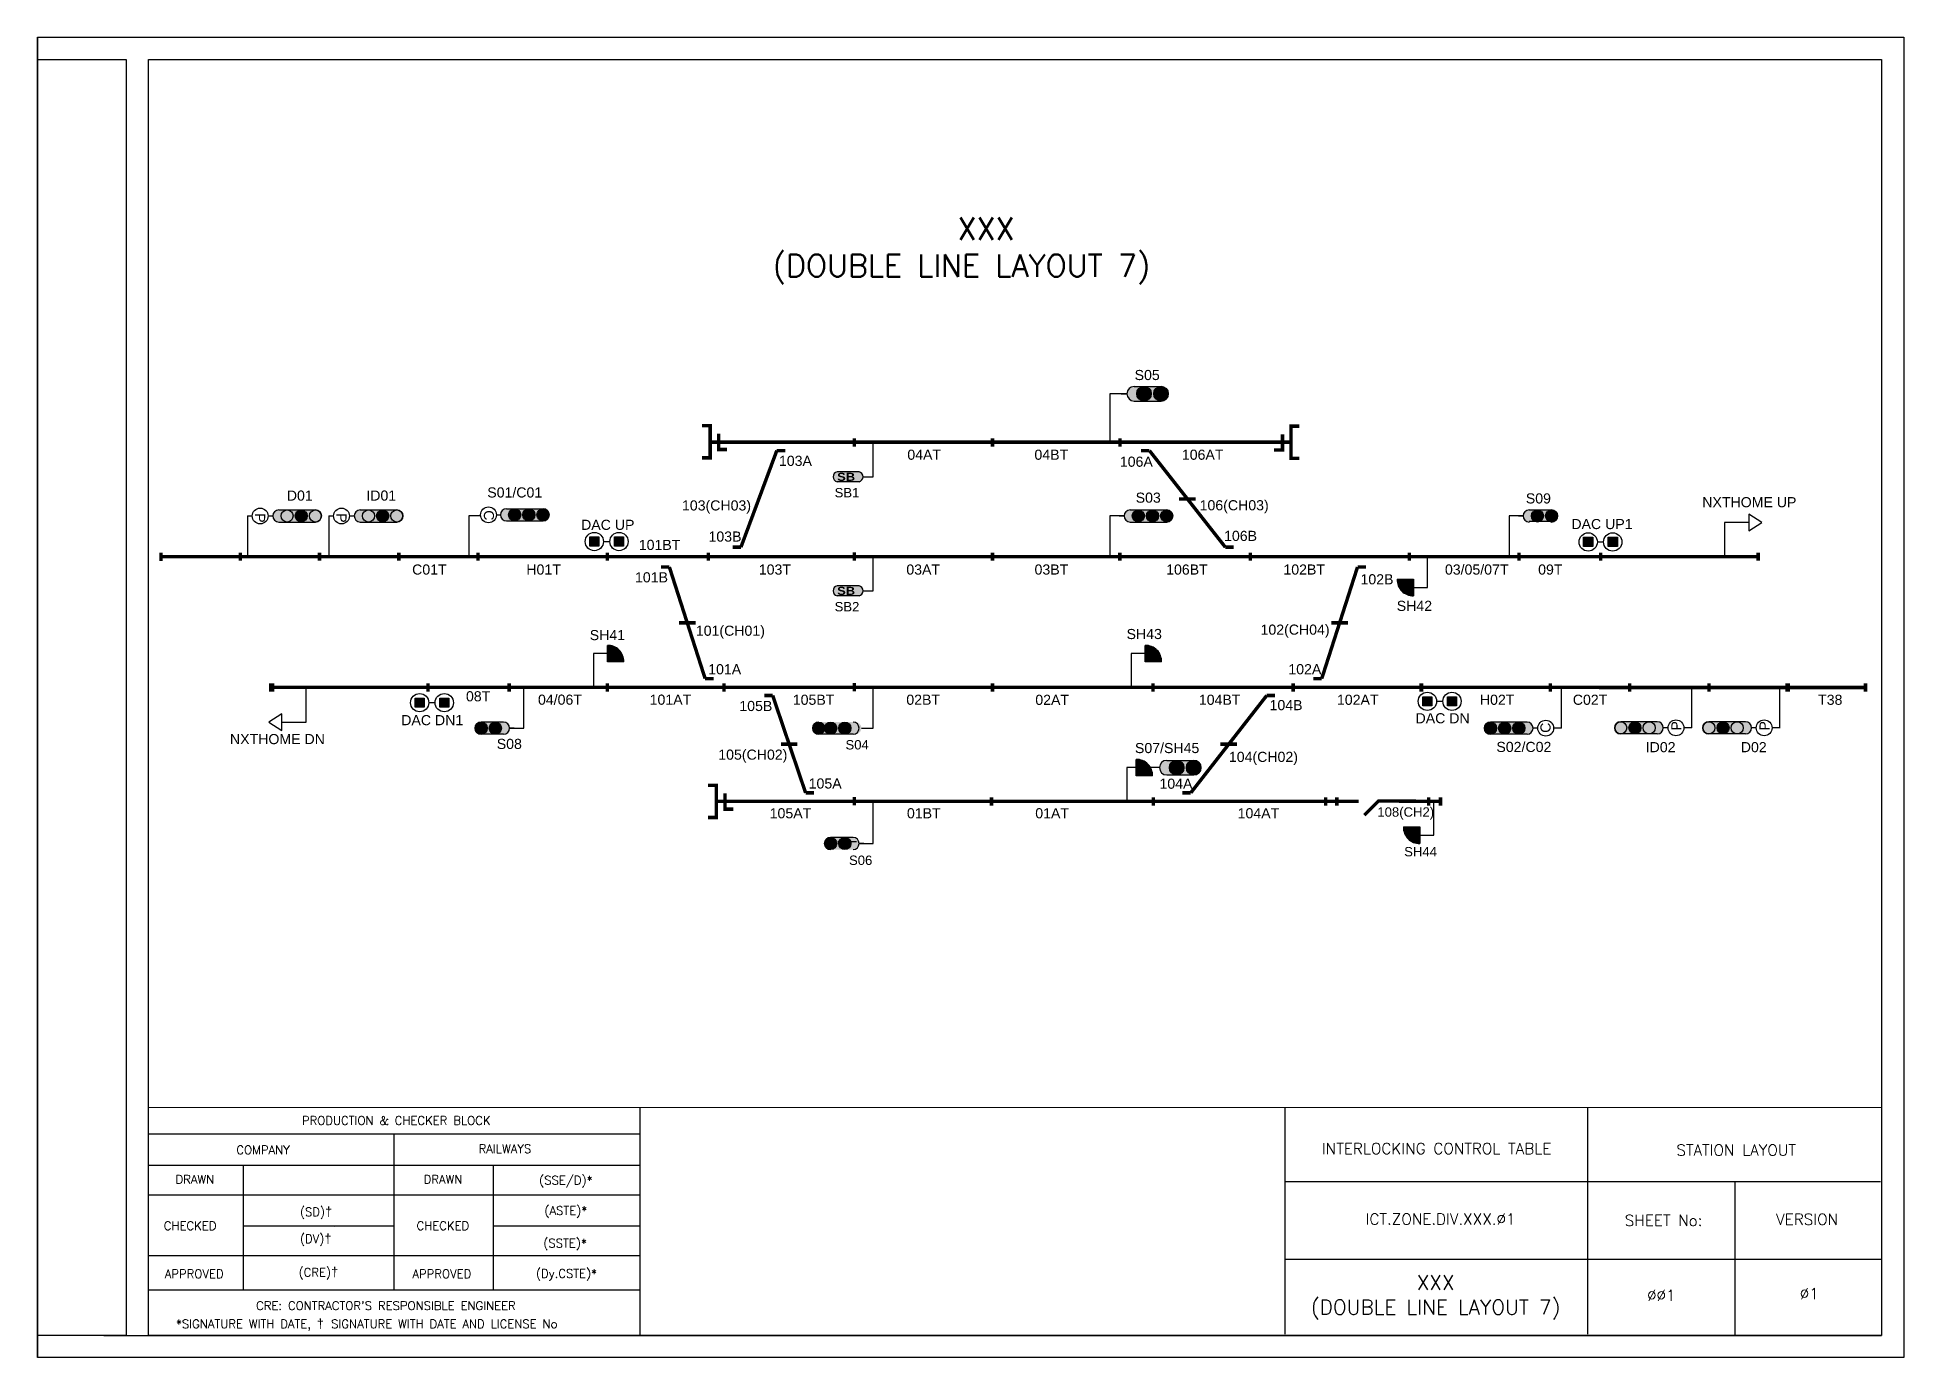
# Model space of a CAD drawing. Header units: inches. Extents: x -19 to 1646, y 43 to 690.
# Drawn here: x 1225.8 to 1645.8, y 388.3 to 685.3 of the extents above; entities that cross this region are included whole.
import ezdxf
from ezdxf.enums import TextEntityAlignment as Align

# ---------------------------------------------------------------- set-up
doc = ezdxf.new("R2010")
doc.units = ezdxf.units.IN
doc.header["$MEASUREMENT"] = 0
doc.layers.add('DIM', color=7, linetype='Continuous')
doc.styles.add('ARIAL', font='arial.ttf')
doc.styles.add('ROMANS', font='romans.shx', dxfattribs={"height": 2})

msp = doc.modelspace()

# ---------------------------------------------------------------- texts
at = {"style": 'ROMANS'}
for s, p in [('PRODUCTION & CHECKER BLOCK', (1306.55, 441.68)), ('COMPANY', (1276.59, 435.06)), ('RAILWAYS', (1331.01, 435.32)), ('DRAWN', (1261.24, 428.44)), ('DRAWN', (1317.09, 428.44)), ('(SSE/D)*', (1344.71, 428.24)), ('(ASTE)*', (1344.71, 421.41)), ('CHECKED', (1260.18, 417.99)), ('CHECKED', (1317.05, 417.99)), ('(SSTE)*', (1344.54, 414.08)), ('APPROVED', (1261.09, 407.19)), ('APPROVED', (1316.82, 407.19)), ('(Dy.CSTE)*', (1344.87, 407.26)), ("CRE: CONTRACTOR'S RESPONSIBLE ENGINEER", (1304.24, 400.03))]:
    msp.add_text(s, height=1.92, dxfattribs=at).set_placement(p, align=Align.MIDDLE_CENTER)
at = {"lineweight": -2, "style": 'ROMANS'}
for s, p in [('INTERLOCKING CONTROL TABLE', (1540.69, 435.35)), ('STATION LAYOUT', (1608.09, 435.03)), ('ICT.ZONE.DIV.XXX.Ø1', (1541.58, 419.51)), ('SHEET No:', (1591.76, 419.21)), ('VERSION', (1624.06, 419.44)), ('ØØ1 ', (1592.1, 402.35)), ('Ø1', (1624.53, 402.73))]:
    msp.add_text(s, height=2.5, dxfattribs=at).set_placement(p, align=Align.MIDDLE_CENTER)
at = {"color": 7, "insert": (1368.28, 644.8), "char_height": 4.993, "width": 142.1179, "attachment_point": 1, "style": 'ROMANS'}
msp.add_mtext('\\pi64.63937;XXX\\P\\pi23.03106;(DOUBLE LINE LAYOUT 7)', dxfattribs=at)
at = {"char_height": 1.92, "attachment_point": 1, "style": 'ROMANS'}
for s, width, insert in [('(SD){\\fArial|b0|i0|c0|p34;\\H1.08333x;†}', 8.1172, (1284.87, 422.24)), ('(DV){\\fArial|b0|i0|c0|p34;\\H1.08333x;†}', 8.1172, (1284.87, 416.19)), ('(CRE){\\fArial|b0|i0|c0|p34;\\H1.08333x;†}', 8.1172, (1284.58, 408.65)), ('\\pi-5.76,l9.6,t9.6;*SIGNATURE WITH DATE, {\\fArial|b0|i0|c0|p34;\\H1.08333x;†  }SIGNATURE WITH DATE AND LICENSE No', 104.6362, (1253.16, 397.05))]:
    msp.add_mtext_dynamic_manual_height_columns(s, width=width, gutter_width=12.5, heights=[0], dxfattribs=dict(at, insert=insert))
at = {"insert": (1540.45, 406.85), "char_height": 3.3, "width": 67.7741, "attachment_point": 2, "style": 'ROMANS'}
msp.add_mtext('XXX\\P(DOUBLE LINE LAYOUT 7)', dxfattribs=at)
at = {"layer": 'DIM', "color": 5, "line_spacing_factor": 0.9, "style": 'ARIAL'}
for s, insert, char_height, width, attachment_point in [('\\pi3.75962;S05', (1468.96, 610.51), 2.275, 12.9041, 1), ('\\pi0.44163;04AT', (1421.13, 592.58), 2.275, 8.284, 1), ('\\pi0.44163;04BT', (1449.74, 592.58), 2.275, 8.284, 1), ('\\pi-0.33506;106AT', (1483.69, 592.58), 2.275, 8.284, 1), ('\\pi0.60147;103A', (1392.08, 591.2), 2.275, 8.284, 1), ('\\pi0.60147;106A', (1468.79, 591.01), 2.275, 8.284, 1), ('\\pi0.63111;S01/C01', (1326.41, 584.09), 2.275, 12.9041, 1), ('SB1', (1410.78, 583.96), 2.11, 6.8143, 3), ('\\pi4.8258;ID01', (1295, 583.39), 2.275, 15.485, 1), ('103(CH03)', (1370.86, 581.17), 2.275, 8.284, 1), ('\\pi3.76816;S03', (1469.19, 582.92), 2.275, 12.9041, 1), ('106(CH03)', (1487.35, 581.21), 2.275, 8.284, 1), ('\\pi5.05624;S09', (1555.7, 582.75), 2.275, 15.485, 1), ('\\pi0.06272;NXTHOME UP', (1600.4, 581.9), 2.275, 20.9341, 1), ('\\pi1.07318;DAC UP', (1347.08, 576.81), 2.275, 13.7712, 1), ('\\pi2.46752;DAC UP1', (1568.54, 576.98), 2.275, 17.8821, 1), ('\\pi-0.33506;101BT', (1361.47, 572.29), 2.275, 8.284, 1), ('\\pi0.68838;103B', (1376.14, 574.17), 2.275, 8.284, 1), ('\\pi0.68838;106B', (1492.16, 574.32), 2.275, 8.284, 1), ('\\pi0.36714;C01T', (1309.76, 566.75), 2.275, 8.284, 1), ('\\pi0.41525;H01T', (1335.42, 566.75), 2.275, 8.284, 1), ('\\pi0.68838;101B', (1359.6, 562.69), 2.275, 8.284, 7), ('\\pi0.72484;103T', (1387.42, 566.75), 2.275, 8.284, 1), ('\\pi0.44163;03AT', (1420.91, 566.75), 2.275, 8.284, 1), ('\\pi0.44163;03BT', (1449.76, 566.75), 2.275, 8.284, 1), ('\\pi-0.33506;106BT', (1480.15, 566.75), 2.275, 8.284, 1), ('\\pi-0.33506;102BT', (1506.54, 566.75), 2.275, 8.284, 1), ('102B', (1530.97, 562.25), 2.275, 8.284, 9), ('\\pi-0.46566;03/05/07T', (1543.02, 566.75), 2.275, 13.1858, 1), ('\\pi1.50154;09T', (1562.03, 566.75), 2.275, 8.284, 1), ('\\pi0.32214;SH42', (1531.39, 558.58), 2.275, 8.284, 1), ('SB2', (1410.78, 558.31), 2.11, 6.8143, 3), ('\\pi0.53009;SH41', (1349.57, 549.7), 2.275, 8.284, 7), ('101(CH01)', (1373.98, 550.03), 2.275, 8.284, 7), ('\\pi0.3105;SH43', (1470.6, 549.94), 2.275, 8.284, 7), ('102(CH04)', (1516.6, 550.27), 2.275, 8.284, 9), ('\\pi0.60147;101A', (1376.16, 542.02), 2.275, 8.284, 7), ('102A', (1514.74, 542.02), 2.275, 8.284, 9), ('\\pi-0.34325;08T', (1322.59, 535.93), 2.275, 4.5944, 7), ('\\pi-0.70751;04/06T', (1339.16, 535.17), 2.275, 8.284, 7), ('\\pi-0.33506;101AT', (1363.92, 535.17), 2.275, 8.284, 7), ('\\pi0.68838;105B', (1383.08, 533.75), 2.275, 8.284, 7), ('\\pi-0.33506;105BT', (1396.13, 535.15), 2.275, 8.284, 7), ('\\pi0.44163;02BT', (1420.9, 535.16), 2.275, 8.284, 7), ('\\pi0.44163;02AT', (1449.93, 535.13), 2.275, 8.284, 7), ('\\pi-0.33506;104BT', (1487.51, 535.15), 2.275, 8.284, 7), ('104B', (1510.51, 533.94), 2.275, 8.284, 9), ('\\pi-0.33506;102AT', (1518.59, 535.15), 2.275, 8.284, 7), ('\\pi1.24365;H02T', (1549.18, 535.15), 2.275, 9.9408, 7), ('\\pi1.19554;C02T', (1570.13, 535.15), 2.275, 9.9408, 7), ('\\pi2.33925;T38', (1624.19, 535.15), 2.275, 9.9408, 7), ('DAC DN1', (1321.63, 530.56), 2.275, 14.4147, 9), ('DAC DN', (1548.12, 530.99), 2.275, 14.1109, 9), ('NXTHOME DN', (1290.5, 526.3), 2.275, 20.9147, 9), ('S08', (1334.83, 525.22), 2.275, 12.9041, 9), ('105(CH02)', (1379.03, 522.15), 2.275, 8.284, 7), ('S04', (1412.9, 525.11), 2.11, 12.9041, 9), ('\\pi0.01379;S07/SH45', (1472.78, 524.29), 2.275, 14.2456, 7), ('S02/C02', (1566.5, 524.54), 2.275, 15.485, 9), ('ID02', (1594.45, 524.49), 2.275, 15.485, 9), ('104(CH02)', (1509.48, 521.65), 2.275, 8.284, 9), ('\\pi0.60147;105A', (1398.77, 516.32), 2.275, 8.284, 7), ('104A', (1485.73, 516.27), 2.275, 8.284, 9), ('\\pi-0.33506;105AT', (1390.93, 509.62), 2.275, 8.284, 7), ('\\pi0.44163;01BT', (1421.04, 509.62), 2.275, 8.284, 7), ('\\pi0.44163;01AT', (1449.92, 509.62), 2.275, 8.284, 7), ('\\pi-0.33506;104AT', (1496.24, 509.62), 2.275, 8.284, 7), ('\\pi-2.03308;108(CH2)', (1529.38, 509.38), 2.1099, 8.284, 7), ('S06', (1413.69, 499.13), 2.11, 12.9041, 9), ('\\pi0.59282;SH44', (1532.79, 503.2), 2.1099, 8.284, 1)]:
    msp.add_mtext(s, dxfattribs=dict(at, insert=insert, char_height=char_height, width=width, attachment_point=attachment_point))
at = {"layer": 'DIM', "color": 1, "char_height": 1.82, "width": 2.905, "attachment_point": 9, "line_spacing_factor": 0.9, "style": 'ARIAL'}
for insert in [(1409.82, 585.53), (1409.82, 559.88)]:
    msp.add_mtext('{\\fArial Black|b0|i0|c0|p34;\\C2;SB}', dxfattribs=dict(at, insert=insert))
at = {"layer": 'DIM', "color": 5, "char_height": 2.275, "width": 15.485, "style": 'ARIAL'}
for s, insert, attachment_point in [('\\pi5.24169;D01', (1276.69, 583.39), 1), ('D02', (1614.96, 524.49), 9)]:
    msp.add_mtext(s, dxfattribs=dict(at, insert=insert, attachment_point=attachment_point))
at = {"layer": 'DIM', "color": 5, "char_height": 2.275, "width": 5.1185, "attachment_point": 1, "style": 'ARIAL'}
for s, insert, rotation in [('\\pi1.69102;P', (1277.06, 579.97), 270), ('\\pi1.69102;P', (1295.37, 579.97), 270), ('\\pi1.55368;C', (1328.55, 580.5), 270), ('\\pi1.55368;C', (1564.05, 527.32), 90), ('\\pi1.69102;P', (1593.51, 527.7), 90), ('\\pi1.69102;P', (1613.34, 527.7), 90)]:
    msp.add_mtext(s, dxfattribs=dict(at, insert=insert, rotation=rotation))

# ---------------------------------------------------------------- blocks, each defined once
blk = doc.blocks.new('A$C1B685902')
at = {"color": 7}
blk.add_line((0, 297), (0, 0), dxfattribs=at)
for points in [[(0, 297), (420, 297), (420, 0), (0, 0)], [(25, 292), (415, 292), (415, 5), (25, 5)]]:
    blk.add_lwpolyline(points, close=True, dxfattribs=at)
blk.add_lwpolyline([(0, 292), (20, 292), (20, 5), (0, 5)], dxfattribs=at)

# ---------------------------------------------------------------- hatches: boundary and pattern name
at = {"true_color": 0x000000}
h = msp.add_hatch(color=18, dxfattribs=at)
h.dxf.hatch_style = 1
h.paths.add_polyline_path([(1472.6, 606.78, 1), (1472.63, 603.51), (1478.67, 603.51, 1), (1478.65, 606.78)])
h = msp.add_hatch(color=1)
h.dxf.hatch_style = 1
h.paths.add_polyline_path([(1476.47, 605.15, 1), (1473.19, 605.15, 1)])
h = msp.add_hatch(color=2)
h.dxf.hatch_style = 1
h.paths.add_polyline_path([(1477.02, 605.15, 1), (1480.3, 605.15, 1)])
h = msp.add_hatch(color=256)
h.dxf.hatch_style = 1
h.paths.add_polyline_path([(1410.71, 585.35, 0.79433), (1410.71, 587.59), (1405.77, 587.59, 0.79433), (1405.77, 585.35)])
h = msp.add_hatch(color=18, dxfattribs=at)
h.dxf.hatch_style = 1
h.paths.add_polyline_path([(1280.13, 579.02, 1), (1280.15, 576.3), (1288.38, 576.3, 1), (1288.36, 579.02)])
h = msp.add_hatch(color=2)
h.dxf.hatch_style = 1
h.paths.add_polyline_path([(1280.63, 577.66, 1), (1283.35, 577.66, 1)])
h.paths.add_polyline_path([(1289.74, 577.66, 1), (1287.01, 577.66, 1)])
h = msp.add_hatch(color=3)
h.dxf.hatch_style = 1
h.paths.add_polyline_path([(1283.82, 577.66, 1), (1286.54, 577.66, 1)])
h = msp.add_hatch(color=18, dxfattribs=at)
h.dxf.hatch_style = 1
h.paths.add_polyline_path([(1298.45, 579.02, 1), (1298.47, 576.3), (1306.7, 576.3, 1), (1306.68, 579.02)])
h = msp.add_hatch(color=2)
h.dxf.hatch_style = 1
h.paths.add_polyline_path([(1298.94, 577.66, 1), (1301.67, 577.66, 1)])
h.paths.add_polyline_path([(1308.05, 577.66, 1), (1305.33, 577.66, 1)])
h = msp.add_hatch(color=3)
h.dxf.hatch_style = 1
h.paths.add_polyline_path([(1302.13, 577.66, 1), (1304.86, 577.66, 1)])
h = msp.add_hatch(color=18, dxfattribs=at)
h.dxf.hatch_style = 1
h.paths.add_polyline_path([(1331.35, 579.27, 1), (1331.37, 576.55), (1339.6, 576.55, 1), (1339.58, 579.27)])
h = msp.add_hatch(color=18, dxfattribs=at)
h.dxf.hatch_style = 1
h.paths.add_polyline_path([(1331.35, 579.27, 1), (1331.37, 576.55), (1339.6, 576.55, 1), (1339.58, 579.27)])
h = msp.add_hatch(color=2)
h.dxf.hatch_style = 1
h.paths.add_polyline_path([(1331.84, 577.91, 1), (1334.57, 577.91, 1)])
h.paths.add_polyline_path([(1340.95, 577.91, 1), (1338.23, 577.91, 1)])
h = msp.add_hatch(color=1)
h.dxf.hatch_style = 1
h.paths.add_polyline_path([(1331.84, 577.91, 1), (1334.57, 577.91, 1)])
h = msp.add_hatch(color=3)
h.dxf.hatch_style = 1
h.paths.add_polyline_path([(1335.03, 577.91, 1), (1337.76, 577.91, 1)])
h = msp.add_hatch(color=2)
h.dxf.hatch_style = 1
h.paths.add_polyline_path([(1335.03, 577.91, 1), (1337.76, 577.91, 1)])
h = msp.add_hatch(color=3)
h.dxf.hatch_style = 1
h.paths.add_polyline_path([(1338.23, 577.91, 1), (1340.95, 577.91, 1)])
h = msp.add_hatch(color=18, dxfattribs=at)
h.dxf.hatch_style = 1
h.paths.add_polyline_path([(1471.7, 579.02, 1), (1471.72, 576.3), (1479.95, 576.3, 1), (1479.93, 579.02)])
h = msp.add_hatch(color=1)
h.dxf.hatch_style = 1
h.paths.add_polyline_path([(1474.92, 577.66, 1), (1472.19, 577.66, 1)])
h = msp.add_hatch(color=2)
h.dxf.hatch_style = 1
h.paths.add_polyline_path([(1475.38, 577.66, 1), (1478.11, 577.66, 1)])
h = msp.add_hatch(color=3)
h.dxf.hatch_style = 1
h.paths.add_polyline_path([(1478.57, 577.66, 1), (1481.3, 577.66, 1)])
h = msp.add_hatch(color=18, dxfattribs=at)
h.dxf.hatch_style = 1
h.paths.add_polyline_path([(1561.5, 579.02, 1), (1561.52, 576.3), (1566.56, 576.3, 1), (1566.54, 579.02)])
h = msp.add_hatch(color=1)
h.dxf.hatch_style = 1
h.paths.add_polyline_path([(1564.72, 577.66, 1), (1561.99, 577.66, 1)])
h = msp.add_hatch(color=3)
h.dxf.hatch_style = 1
h.paths.add_polyline_path([(1565.19, 577.66, 1), (1567.91, 577.66, 1)])
h = msp.add_hatch(color=5)
h.dxf.hatch_style = 1
h.paths.add_polyline_path([(1352.17, 570.87), (1352.17, 572.94), (1350.11, 572.94), (1350.11, 570.87)])
h = msp.add_hatch(color=5)
h.dxf.hatch_style = 1
h.paths.add_polyline_path([(1357.7, 570.87), (1357.7, 572.94), (1355.65, 572.94), (1355.65, 570.87)])
h = msp.add_hatch(color=5)
h.dxf.hatch_style = 1
h.paths.add_polyline_path([(1575.81, 570.78), (1575.81, 572.86), (1573.76, 572.86), (1573.76, 570.78)])
h = msp.add_hatch(color=5)
h.dxf.hatch_style = 1
h.paths.add_polyline_path([(1581.35, 570.78), (1581.35, 572.86), (1579.29, 572.86), (1579.29, 570.78)])
h = msp.add_hatch(color=256)
h.dxf.hatch_style = 1
h.paths.add_polyline_path([(1535.48, 563.41), (1531.8, 563.41, 0.432111), (1535.48, 559.71)])
h = msp.add_hatch(color=256)
h.dxf.hatch_style = 1
h.paths.add_polyline_path([(1410.71, 559.7, 0.79433), (1410.71, 561.94), (1405.77, 561.94, 0.79433), (1405.77, 559.7)])
h = msp.add_hatch(color=2)
h.dxf.hatch_style = 1
h.paths.add_polyline_path([(1533.62, 561.78, 1), (1532.39, 561.78, 1)])
h = msp.add_hatch(color=2)
h.dxf.hatch_style = 1
h.paths.add_polyline_path([(1535.19, 562.18, 1), (1533.96, 562.18, 1)])
h = msp.add_hatch(color=2)
h.dxf.hatch_style = 1
h.paths.add_polyline_path([(1535.19, 560.63, 1), (1533.96, 560.63, 1)])
h = msp.add_hatch(color=256)
h.dxf.hatch_style = 1
h.paths.add_polyline_path([(1354.07, 544.85), (1357.76, 544.85, 0.432111), (1354.07, 548.55)])
h = msp.add_hatch(color=2)
h.dxf.hatch_style = 1
h.paths.add_polyline_path([(1355.59, 547.64, 1), (1354.36, 547.64, 1)])
h = msp.add_hatch(color=2)
h.dxf.hatch_style = 1
h.paths.add_polyline_path([(1355.59, 546.09, 1), (1354.36, 546.09, 1)])
h = msp.add_hatch(color=2)
h.dxf.hatch_style = 1
h.paths.add_polyline_path([(1357.16, 546.49, 1), (1355.93, 546.49, 1)])
h = msp.add_hatch(color=256)
h.dxf.hatch_style = 1
h.paths.add_polyline_path([(1475.1, 544.84), (1478.78, 544.84, 0.432111), (1475.1, 548.55)])
h = msp.add_hatch(color=2)
h.dxf.hatch_style = 1
h.paths.add_polyline_path([(1476.62, 547.63, 1), (1475.39, 547.63, 1)])
h = msp.add_hatch(color=2)
h.dxf.hatch_style = 1
h.paths.add_polyline_path([(1476.62, 546.08, 1), (1475.39, 546.08, 1)])
h = msp.add_hatch(color=2)
h.dxf.hatch_style = 1
h.paths.add_polyline_path([(1478.19, 546.48, 1), (1476.96, 546.48, 1)])
h = msp.add_hatch(color=5)
h.dxf.hatch_style = 1
h.paths.add_polyline_path([(1310.8, 536.7), (1310.8, 534.63), (1312.86, 534.63), (1312.86, 536.7)])
h = msp.add_hatch(color=5)
h.dxf.hatch_style = 1
h.paths.add_polyline_path([(1316.34, 536.7), (1316.34, 534.63), (1318.39, 534.63), (1318.39, 536.7)])
h = msp.add_hatch(color=5)
h.dxf.hatch_style = 1
h.paths.add_polyline_path([(1537.58, 537), (1537.58, 534.93), (1539.64, 534.93), (1539.64, 537)])
h = msp.add_hatch(color=5)
h.dxf.hatch_style = 1
h.paths.add_polyline_path([(1543.11, 537), (1543.11, 534.93), (1545.17, 534.93), (1545.17, 537)])
h = msp.add_hatch(color=18, dxfattribs=at)
h.dxf.hatch_style = 1
h.paths.add_polyline_path([(1330.72, 528.57, 1), (1330.7, 531.3), (1325.66, 531.3, 1), (1325.68, 528.57)])
h = msp.add_hatch(color=3)
h.dxf.hatch_style = 1
h.paths.add_polyline_path([(1327.03, 529.94, 1), (1324.31, 529.94, 1)])
h = msp.add_hatch(color=1)
h.dxf.hatch_style = 1
h.paths.add_polyline_path([(1327.5, 529.94, 1), (1330.23, 529.94, 1)])
h = msp.add_hatch(color=18, dxfattribs=at)
h.dxf.hatch_style = 1
h.paths.add_polyline_path([(1401.62, 528.57, -1), (1401.65, 531.3), (1409.87, 531.3, -1), (1409.85, 528.57)])
h = msp.add_hatch(color=3)
h.dxf.hatch_style = 1
h.paths.add_polyline_path([(1403, 529.94, 1), (1400.27, 529.94, 1)])
h = msp.add_hatch(color=2)
h.dxf.hatch_style = 1
h.paths.add_polyline_path([(1405.69, 529.94, 1), (1402.96, 529.94, 1)])
h = msp.add_hatch(color=1)
h.dxf.hatch_style = 1
h.paths.add_polyline_path([(1406.15, 529.94, 1), (1408.88, 529.94, 1)])
h = msp.add_hatch(color=18, dxfattribs=at)
h.dxf.hatch_style = 1
h.paths.add_polyline_path([(1561.04, 528.57, 1), (1561.02, 531.3), (1552.79, 531.3, 1), (1552.81, 528.57)])
h = msp.add_hatch(color=2)
h.dxf.hatch_style = 1
h.paths.add_polyline_path([(1560.55, 529.94, 1), (1557.82, 529.94, 1)])
h.paths.add_polyline_path([(1551.44, 529.94, 1), (1554.17, 529.94, 1)])
h = msp.add_hatch(color=18, dxfattribs=at)
h.dxf.hatch_style = 1
h.paths.add_polyline_path([(1561.04, 528.57, 1), (1561.02, 531.3), (1552.79, 531.3, 1), (1552.81, 528.57)])
h = msp.add_hatch(color=3)
h.dxf.hatch_style = 1
h.paths.add_polyline_path([(1554.17, 529.94, 1), (1551.44, 529.94, 1)])
h = msp.add_hatch(color=3)
h.dxf.hatch_style = 1
h.paths.add_polyline_path([(1557.36, 529.94, 1), (1554.63, 529.94, 1)])
h = msp.add_hatch(color=2)
h.dxf.hatch_style = 1
h.paths.add_polyline_path([(1557.36, 529.94, 1), (1554.63, 529.94, 1)])
h = msp.add_hatch(color=1)
h.dxf.hatch_style = 1
h.paths.add_polyline_path([(1560.55, 529.94, 1), (1557.82, 529.94, 1)])
h = msp.add_hatch(color=18, dxfattribs=at)
h.dxf.hatch_style = 1
h.paths.add_polyline_path([(1590.35, 528.64, 1), (1590.33, 531.37), (1582.1, 531.37, 1), (1582.13, 528.64)])
h = msp.add_hatch(color=2)
h.dxf.hatch_style = 1
h.paths.add_polyline_path([(1589.86, 530, 1), (1587.14, 530, 1)])
h.paths.add_polyline_path([(1580.75, 530, 1), (1583.48, 530, 1)])
h = msp.add_hatch(color=3)
h.dxf.hatch_style = 1
h.paths.add_polyline_path([(1586.67, 530, 1), (1583.94, 530, 1)])
h = msp.add_hatch(color=18, dxfattribs=at)
h.dxf.hatch_style = 1
h.paths.add_polyline_path([(1610.19, 528.64, 1), (1610.17, 531.37), (1601.94, 531.37, 1), (1601.96, 528.64)])
h = msp.add_hatch(color=2)
h.dxf.hatch_style = 1
h.paths.add_polyline_path([(1609.7, 530, 1), (1606.97, 530, 1)])
h.paths.add_polyline_path([(1600.58, 530, 1), (1603.31, 530, 1)])
h = msp.add_hatch(color=3)
h.dxf.hatch_style = 1
h.paths.add_polyline_path([(1606.5, 530, 1), (1603.78, 530, 1)])
h = msp.add_hatch(color=256)
h.dxf.hatch_style = 1
h.paths.add_polyline_path([(1473.08, 519.19), (1476.76, 519.19, 0.432111), (1473.08, 522.9)])
h = msp.add_hatch(color=2)
h.dxf.hatch_style = 1
h.paths.add_polyline_path([(1474.59, 521.98, 1), (1473.36, 521.98, 1)])
h = msp.add_hatch(color=2)
h.dxf.hatch_style = 1
h.paths.add_polyline_path([(1474.59, 520.43, 1), (1473.36, 520.43, 1)])
h = msp.add_hatch(color=2)
h.dxf.hatch_style = 1
h.paths.add_polyline_path([(1476.16, 520.83, 1), (1474.93, 520.83, 1)])
h = msp.add_hatch(color=18, dxfattribs=at)
h.dxf.hatch_style = 1
h.paths.add_polyline_path([(1479.96, 522.69, 1), (1479.98, 519.42), (1486.02, 519.42, 1), (1486, 522.69)])
h = msp.add_hatch(color=1)
h.dxf.hatch_style = 1
h.paths.add_polyline_path([(1483.82, 521.05, 1), (1480.55, 521.05, 1)])
h = msp.add_hatch(color=2)
h.dxf.hatch_style = 1
h.paths.add_polyline_path([(1484.38, 521.05, 1), (1487.65, 521.05, 1)])
h = msp.add_hatch(color=18, dxfattribs=at)
h.dxf.hatch_style = 1
h.paths.add_polyline_path([(1409.37, 502.62, 1), (1409.35, 505.35), (1404.31, 505.35, 1), (1404.33, 502.62)])
h = msp.add_hatch(color=2)
h.dxf.hatch_style = 1
h.paths.add_polyline_path([(1405.69, 503.98, 1), (1402.96, 503.98, 1)])
h = msp.add_hatch(color=1)
h.dxf.hatch_style = 1
h.paths.add_polyline_path([(1406.15, 503.98, 1), (1408.88, 503.98, 1)])
h = msp.add_hatch(color=256)
h.dxf.hatch_style = 1
h.paths.add_polyline_path([(1533.21, 507.7, 0.432111), (1536.9, 503.99), (1536.9, 507.7)])
h = msp.add_hatch(color=2)
h.dxf.hatch_style = 1
h.paths.add_polyline_path([(1535.04, 506.06, 1), (1533.81, 506.06, 1)])
h = msp.add_hatch(color=2)
h.dxf.hatch_style = 1
h.paths.add_polyline_path([(1536.61, 506.46, 1), (1535.38, 506.46, 1)])
h = msp.add_hatch(color=2)
h.dxf.hatch_style = 1
h.paths.add_polyline_path([(1536.61, 504.91, 1), (1535.38, 504.91, 1)])

# ---------------------------------------------------------------- linework, layer by layer
at = {"color": 5}
for p, q in [((1470.98, 605.15), (1467.17, 605.15)), ((1467.17, 605.15), (1467.17, 594.15)), ((1469.71, 605.15), (1470.98, 605.15)), ((1413.9, 586.47), (1413.9, 594.15)), ((1411.6, 586.47), (1413.9, 586.47)), ((1273.09, 577.66), (1273.09, 568.5)), ((1273.09, 577.66), (1274.15, 577.66)), ((1277.72, 577.66), (1278.78, 577.66)), ((1291.4, 577.66), (1291.4, 568.5)), ((1291.4, 577.66), (1292.47, 577.66)), ((1296.03, 577.66), (1297.1, 577.66)), ((1325.56, 577.66), (1322.92, 577.66)), ((1325.56, 577.66), (1322.92, 577.66)), ((1322.92, 577.66), (1322.92, 568.5)), ((1322.92, 576.13), (1322.92, 568.5)), ((1329.11, 577.91), (1330, 577.91)), ((1329.11, 577.91), (1330, 577.91)), ((1470.35, 577.66), (1467.17, 577.66)), ((1467.17, 577.66), (1467.17, 568.5)), ((1469.28, 577.66), (1470.35, 577.66)), ((1560.15, 577.66), (1556.98, 577.66)), ((1556.98, 577.66), (1556.98, 568.5)), ((1559.09, 577.66), (1560.15, 577.66)), ((1610.95, 576.19), (1605.44, 576.19)), ((1605.44, 576.19), (1605.44, 568.5)), ((1610.95, 578.05), (1610.95, 574.32)), ((1613.89, 576.19), (1610.95, 578.05)), ((1610.95, 574.32), (1613.89, 576.19)), ((1353.2, 571.91), (1354.62, 571.91)), ((1576.84, 571.82), (1578.27, 571.82)), ((1413.9, 560.82), (1413.9, 568.5)), ((1538.61, 561.56), (1538.61, 568.5)), ((1411.6, 560.82), (1413.9, 560.82)), ((1535.48, 561.56), (1538.61, 561.56)), ((1350.94, 546.7), (1350.94, 539.1)), ((1354.07, 546.7), (1350.94, 546.7)), ((1471.97, 546.7), (1471.97, 539.09)), ((1475.1, 546.7), (1471.97, 546.7)), ((1286.3, 531.27), (1286.3, 538.96)), ((1335.24, 529.94), (1335.24, 539.1)), ((1413.9, 531.41), (1413.9, 539.1)), ((1413.9, 529.94), (1413.9, 539.1)), ((1568.81, 529.94), (1568.81, 539.1)), ((1568.81, 529.94), (1568.81, 539.1)), ((1598.12, 530), (1598.12, 539.17)), ((1617.95, 529.93), (1617.95, 539.09)), ((1315.31, 535.66), (1313.88, 535.66)), ((1540.66, 535.97), (1542.09, 535.97)), ((1280.8, 533.14), (1277.85, 531.27)), ((1277.85, 531.27), (1280.8, 529.4)), ((1280.8, 529.4), (1280.8, 533.14)), ((1280.8, 531.27), (1286.3, 531.27)), ((1332.07, 529.94), (1335.24, 529.94)), ((1333.13, 529.94), (1332.07, 529.94)), ((1411.23, 529.94), (1413.9, 529.94)), ((1563.46, 529.94), (1562.4, 529.94)), ((1563.46, 529.94), (1562.4, 529.94)), ((1568.81, 529.94), (1567.03, 529.94)), ((1592.77, 530), (1591.71, 530)), ((1598.12, 530), (1596.34, 530)), ((1612.6, 530), (1611.54, 530)), ((1617.95, 530), (1616.17, 530)), ((1470.95, 521.05), (1470.95, 513.45)), ((1473.08, 521.05), (1470.95, 521.05)), ((1478.33, 521.05), (1476.31, 521.05)), ((1413.9, 503.98), (1413.9, 513.14)), ((1540.03, 505.84), (1540.03, 513.45)), ((1536.9, 505.84), (1540.03, 505.84)), ((1410.72, 503.98), (1413.9, 503.98)), ((1411.79, 503.98), (1410.72, 503.98))]:
    msp.add_line(p, q, dxfattribs=at)
for p, q in [((1472.6, 606.78), (1478.67, 606.78)), ((1472.6, 603.51), (1478.67, 603.51)), ((1410.71, 587.59), (1405.77, 587.59)), ((1410.71, 585.35), (1405.77, 585.35)), ((1280.13, 579.02), (1288.38, 579.02)), ((1280.13, 576.3), (1288.38, 576.3)), ((1298.45, 579.02), (1306.7, 579.02)), ((1298.45, 576.3), (1306.7, 576.3)), ((1331.35, 579.27), (1339.6, 579.27)), ((1331.35, 579.27), (1339.6, 579.27)), ((1331.35, 576.55), (1339.6, 576.55)), ((1331.35, 576.55), (1339.6, 576.55)), ((1471.7, 579.02), (1479.95, 579.02)), ((1471.7, 576.3), (1479.95, 576.3)), ((1561.5, 579.02), (1566.56, 579.02)), ((1561.5, 576.52), (1566.56, 576.52)), ((1531.8, 563.41), (1535.48, 563.41)), ((1535.48, 563.41), (1535.48, 559.71)), ((1410.71, 561.94), (1405.77, 561.94)), ((1410.71, 559.7), (1405.77, 559.7)), ((1354.07, 544.85), (1354.07, 548.55)), ((1475.1, 544.84), (1475.1, 548.55)), ((1357.76, 544.85), (1354.07, 544.85)), ((1478.78, 544.84), (1475.1, 544.84)), ((1330.72, 531.3), (1325.66, 531.3)), ((1561.04, 531.3), (1552.79, 531.3)), ((1561.04, 531.3), (1552.79, 531.3)), ((1590.35, 531.37), (1582.1, 531.37)), ((1610.19, 531.37), (1601.94, 531.37)), ((1330.72, 528.57), (1325.66, 528.57)), ((1409.37, 528.57), (1401.12, 528.57)), ((1561.04, 528.57), (1552.79, 528.57)), ((1561.04, 528.57), (1552.79, 528.57)), ((1590.35, 528.64), (1582.1, 528.64)), ((1610.19, 528.64), (1601.94, 528.64)), ((1473.08, 519.19), (1473.08, 522.9)), ((1479.96, 522.69), (1486.02, 522.69)), ((1476.76, 519.19), (1473.08, 519.19)), ((1479.96, 519.42), (1486.02, 519.42)), ((1409.37, 505.35), (1404.31, 505.35)), ((1410.13, 504.37), (1405.91, 504.37)), ((1533.21, 507.7), (1536.9, 507.7)), ((1536.9, 507.7), (1536.9, 503.99)), ((1250.78, 444.6), (1640.76, 444.68)), ((1361.38, 444.68), (1361.38, 393.33)), ((1284.02, 438.62), (1250.77, 438.62)), ((1361.38, 438.62), (1284.02, 438.62)), ((1305.98, 438.62), (1305.98, 403.52)), ((1284.02, 431.58), (1250.77, 431.58)), ((1272.21, 403.53), (1272.21, 431.58)), ((1361.38, 431.57), (1284.02, 431.58)), ((1328.42, 403.52), (1328.42, 431.58)), ((1284.02, 424.91), (1250.77, 424.91)), ((1361.38, 424.91), (1284.02, 424.91)), ((1607.8, 427.95), (1607.8, 393.33)), ((1305.98, 417.93), (1272.21, 417.93)), ((1292.68, 417.79), (1292.67, 417.79)), ((1361.38, 417.93), (1328.42, 417.93)), ((1284.02, 411.27), (1250.77, 411.27)), ((1361.38, 411.26), (1284.02, 411.27)), ((1284.02, 403.52), (1250.77, 403.53)), ((1361.38, 403.52), (1284.02, 403.52))]:
    msp.add_line(p, q)
at = {"lineweight": -2}
for p, q in [((1506.62, 393.62), (1506.62, 444.68)), ((1506.62, 427.95), (1640.58, 427.95)), ((1506.62, 410.5), (1640.76, 410.5))]:
    msp.add_line(p, q, dxfattribs=at)
at = {"linetype": 'Continuous', "lineweight": -2}
for p, q in [((1574.7, 393.62), (1574.7, 444.68)), ((1240.76, 393.33), (1522.76, 393.33)), ((1240.76, 393.33), (1640.76, 393.33))]:
    msp.add_line(p, q, dxfattribs=at)
at = {"color": 5, "const_width": 0.78}
for points in [[(1375.36, 597.97), (1377.24, 597.97)], [(1377.19, 598.36), (1377.19, 590.34)], [(1379.13, 596.15), (1379.13, 592.22)], [(1505.99, 596.05), (1505.99, 592.12)], [(1509.76, 597.87), (1507.87, 597.87)], [(1507.92, 598.26), (1507.92, 590.24)], [(1377.19, 594.25), (1507.92, 594.25)], [(1379.13, 592.6), (1381.01, 592.6)], [(1392.2, 592.37), (1384.12, 570.63)], [(1392.2, 592.37), (1394.09, 592.37)], [(1409.66, 593.27), (1409.66, 595.13)], [(1440.73, 595.09), (1440.73, 593.22)], [(1469.41, 595.09), (1469.41, 593.22)], [(1476.05, 592.37), (1474.16, 592.37)], [(1476.05, 592.37), (1493.14, 570.63)], [(1505.99, 592.5), (1504.1, 592.5)], [(1375.36, 590.73), (1377.24, 590.73)], [(1509.76, 590.63), (1507.87, 590.63)], [(1482.74, 581.5), (1486.46, 581.5)], [(1253.62, 569.43), (1253.62, 567.56)], [(1253.62, 568.5), (1613.03, 568.5)], [(1271.46, 569.43), (1271.46, 567.57)], [(1289.3, 569.43), (1289.3, 567.57)], [(1307.13, 569.43), (1307.13, 567.57)], [(1324.97, 569.43), (1324.97, 567.57)], [(1354.05, 569.43), (1354.05, 567.57)], [(1376.78, 569.43), (1376.78, 567.57)], [(1384.12, 570.63), (1382.23, 570.63)], [(1409.66, 567.61), (1409.66, 569.48)], [(1440.73, 569.43), (1440.73, 567.57)], [(1469.38, 569.43), (1469.38, 567.57)], [(1493.14, 570.63), (1495.03, 570.63)], [(1498.78, 569.43), (1498.78, 567.57)], [(1534.56, 569.43), (1534.56, 567.57)], [(1559.21, 569.43), (1559.21, 567.57)], [(1577.61, 569.43), (1577.61, 567.57)], [(1613.03, 569.43), (1613.03, 567.57)], [(1368.02, 566.17), (1366.13, 566.17)], [(1376.07, 541.08), (1368.02, 566.17)], [(1514.83, 541.08), (1522.88, 566.17)], [(1522.88, 566.17), (1524.77, 566.17)], [(1373.91, 553.63), (1370.19, 553.63)], [(1516.99, 553.63), (1520.71, 553.63)], [(1278.3, 538.17), (1278.3, 540.03)], [(1278.3, 539.1), (1637.42, 539.09)], [(1278.72, 540.03), (1278.72, 538.17)], [(1313.72, 540.03), (1313.72, 538.17)], [(1331.98, 540.03), (1331.98, 538.17)], [(1354.05, 538.16), (1354.05, 540.03)], [(1354.07, 540.03), (1354.07, 538.17)], [(1376.07, 541.08), (1377.96, 541.08)], [(1380.33, 540.03), (1380.33, 538.17)], [(1391.27, 537.28), (1389.38, 537.28)], [(1398.68, 515.38), (1391.27, 537.28)], [(1409.66, 538.21), (1409.66, 540.07)], [(1440.73, 538.16), (1440.73, 540.03)], [(1476.85, 540.03), (1476.85, 538.17)], [(1485.36, 515.38), (1502.45, 537.28)], [(1502.45, 537.28), (1504.34, 537.28)], [(1508.41, 540.03), (1508.41, 538.17)], [(1514.83, 541.08), (1512.94, 541.08)], [(1537.21, 540.03), (1537.21, 538.17)], [(1537.31, 538.16), (1537.31, 540.03)], [(1566.29, 540.03), (1566.29, 538.17)], [(1584.13, 540.03), (1584.13, 538.16)], [(1601.97, 540.03), (1601.97, 538.16)], [(1619.58, 538.16), (1619.58, 540.02)], [(1619.8, 540.03), (1619.8, 538.16)], [(1637.19, 540.02), (1637.19, 538.16)], [(1396.83, 526.33), (1393.11, 526.33)], [(1492.04, 526.33), (1495.76, 526.33)], [(1376.75, 517.06), (1378.64, 517.06)], [(1378.58, 517.45), (1378.58, 509.44)], [(1378.58, 513.45), (1523.13, 513.45)], [(1380.52, 515.24), (1380.52, 511.31)], [(1398.68, 515.38), (1400.57, 515.38)], [(1409.66, 512.56), (1409.66, 514.42)], [(1440.5, 512.51), (1440.5, 514.38)], [(1476.91, 512.51), (1476.91, 514.38)], [(1485.36, 515.38), (1483.47, 515.38)], [(1515.72, 514.38), (1515.72, 512.51)], [(1518.22, 514.38), (1518.22, 512.51)], [(1524.43, 510.37), (1527.74, 513.68)], [(1527.47, 513.56), (1541.55, 513.45)], [(1538.87, 514.38), (1538.87, 512.51)], [(1541.55, 514.38), (1541.55, 512.52)], [(1376.75, 509.83), (1378.64, 509.83)], [(1380.52, 511.7), (1382.41, 511.7)]]:
    msp.add_lwpolyline(points, dxfattribs=at)
at = {"color": 5}
for points in [[(1350.11, 572.94), (1352.17, 572.94), (1352.17, 570.87), (1350.11, 570.87)], [(1355.65, 572.94), (1357.7, 572.94), (1357.7, 570.87), (1355.65, 570.87)], [(1573.76, 572.86), (1575.81, 572.86), (1575.81, 570.78), (1573.76, 570.78)], [(1579.29, 572.86), (1581.35, 572.86), (1581.35, 570.78), (1579.29, 570.78)], [(1312.86, 534.63), (1310.8, 534.63), (1310.8, 536.7), (1312.86, 536.7)], [(1318.39, 534.63), (1316.34, 534.63), (1316.34, 536.7), (1318.39, 536.7)], [(1539.64, 534.93), (1537.58, 534.93), (1537.58, 537), (1539.64, 537)], [(1545.17, 534.93), (1543.11, 534.93), (1543.11, 537), (1545.17, 537)]]:
    msp.add_lwpolyline(points, close=True, dxfattribs=at)
at = {"color": 1}
for centre, radius in [((1474.83, 605.15), 1.64), ((1333.2, 577.91), 1.36), ((1473.55, 577.66), 1.36), ((1563.36, 577.66), 1.36), ((1328.86, 529.94), 1.36), ((1407.52, 529.94), 1.36), ((1559.19, 529.94), 1.36), ((1482.18, 521.05), 1.64), ((1407.52, 503.98), 1.36)]:
    msp.add_circle(centre, radius, dxfattribs=at)
at = {"color": 2}
for centre, radius in [((1478.66, 605.15), 1.64), ((1281.99, 577.66), 1.36), ((1288.37, 577.66), 1.36), ((1300.3, 577.66), 1.36), ((1306.69, 577.66), 1.36), ((1333.2, 577.91), 1.36), ((1336.4, 577.91), 1.36), ((1339.59, 577.91), 1.36), ((1476.75, 577.66), 1.36), ((1533.01, 561.78), 0.616), ((1534.58, 562.18), 0.616), ((1534.58, 560.63), 0.616), ((1354.98, 547.64), 0.616), ((1354.98, 546.09), 0.616), ((1356.55, 546.49), 0.616), ((1476, 547.63), 0.616), ((1476, 546.08), 0.616), ((1477.57, 546.48), 0.616), ((1404.32, 529.94), 1.36), ((1552.8, 529.94), 1.36), ((1556, 529.94), 1.36), ((1559.19, 529.94), 1.36), ((1582.11, 530), 1.36), ((1588.5, 530), 1.36), ((1601.95, 530), 1.36), ((1608.33, 530), 1.36), ((1473.98, 521.98), 0.616), ((1473.98, 520.43), 0.616), ((1475.55, 520.83), 0.616), ((1486.01, 521.05), 1.64), ((1404.32, 503.98), 1.36), ((1534.42, 506.06), 0.616), ((1535.99, 506.46), 0.616), ((1535.99, 504.91), 0.616)]:
    msp.add_circle(centre, radius, dxfattribs=at)
at = {"color": 5}
for centre, radius in [((1327.33, 577.91), 1.78), ((1275.93, 577.66), 1.78), ((1294.25, 577.66), 1.78), ((1351.14, 571.91), 2.06), ((1356.68, 571.91), 2.06), ((1574.79, 571.82), 2.06), ((1580.32, 571.82), 2.06), ((1311.83, 535.66), 2.06), ((1317.36, 535.66), 2.06), ((1538.61, 535.97), 2.06), ((1544.14, 535.97), 2.06), ((1565.24, 529.94), 1.78), ((1594.55, 530), 1.78), ((1614.39, 530), 1.78)]:
    msp.add_circle(centre, radius, dxfattribs=at)
at = {"color": 3}
for centre in [(1285.18, 577.66), (1303.5, 577.66), (1336.4, 577.91), (1339.59, 577.91), (1479.94, 577.66), (1566.55, 577.66), (1325.67, 529.94), (1401.64, 529.94), (1552.8, 529.94), (1556, 529.94), (1585.31, 530), (1605.14, 530)]:
    msp.add_circle(centre, 1.36, dxfattribs=at)
for centre, radius, start, end in [((1472.62, 605.15), 1.64, 90.4377, 269.5623), ((1478.66, 605.15), 1.64, 270.4377, 89.5623), ((1406.03, 586.47), 1.15, 103.0777, 256.9223), ((1410.45, 586.47), 1.15, 283.0777, 76.9223), ((1280.14, 577.66), 1.36, 90.4377, 269.5623), ((1288.37, 577.66), 1.36, 270.4377, 89.5623), ((1298.46, 577.66), 1.36, 90.4377, 269.5623), ((1306.69, 577.66), 1.36, 270.4377, 89.5623), ((1331.36, 577.91), 1.36, 90.4377, 269.5623), ((1331.36, 577.91), 1.36, 90.4377, 269.5623), ((1339.59, 577.91), 1.36, 270.4377, 89.5623), ((1339.59, 577.91), 1.36, 270.4377, 89.5623), ((1471.71, 577.66), 1.36, 90.4377, 269.5623), ((1479.94, 577.66), 1.36, 270.4377, 89.5623), ((1561.51, 577.66), 1.36, 90.4377, 269.5623), ((1566.55, 577.66), 1.36, 270.4377, 89.5623), ((1535.38, 563.3), 3.59, 178.1004, 271.5793), ((1406.03, 560.82), 1.15, 103.0777, 256.9223), ((1410.45, 560.82), 1.15, 283.0777, 76.9223), ((1354.17, 544.97), 3.59, 358.1004, 91.5793), ((1475.2, 544.96), 3.59, 358.1004, 91.5793), ((1325.67, 529.94), 1.36, 90.4377, 269.5623), ((1330.71, 529.94), 1.36, 270.4377, 89.5623), ((1401.64, 529.94), 1.36, 90.4377, 269.5623), ((1409.36, 529.94), 1.36, 270.4377, 89.5623), ((1552.8, 529.94), 1.36, 90.4377, 269.5623), ((1552.8, 529.94), 1.36, 90.4377, 269.5623), ((1561.03, 529.94), 1.36, 270.4377, 89.5623), ((1561.03, 529.94), 1.36, 270.4377, 89.5623), ((1582.11, 530), 1.36, 90.4377, 269.5623), ((1590.34, 530), 1.36, 270.4377, 89.5623), ((1601.95, 530), 1.36, 90.4377, 269.5623), ((1610.18, 530), 1.36, 270.4377, 89.5623), ((1473.17, 519.31), 3.59, 358.1004, 91.5793), ((1479.97, 521.05), 1.64, 90.4377, 269.5623), ((1486.01, 521.05), 1.64, 270.4377, 89.5623), ((1404.32, 503.98), 1.36, 90.4377, 269.5623), ((1409.36, 503.98), 1.36, 270.4377, 89.5623), ((1536.8, 507.58), 3.59, 178.1004, 271.5793)]:
    msp.add_arc(centre, radius, start, end)

# ---------------------------------------------------------------- block references
msp.add_blockref('A$C1B685902', (1225.79, 388.33))

msp.set_redraw_order([(e.dxf.handle, doc.entitydb.next_handle()) for e in msp.query("TEXT MTEXT ATTDEF DIMENSION ARC_DIMENSION")])  # texts and dimensions are drawn at this point

doc.saveas('drawing.dxf')
